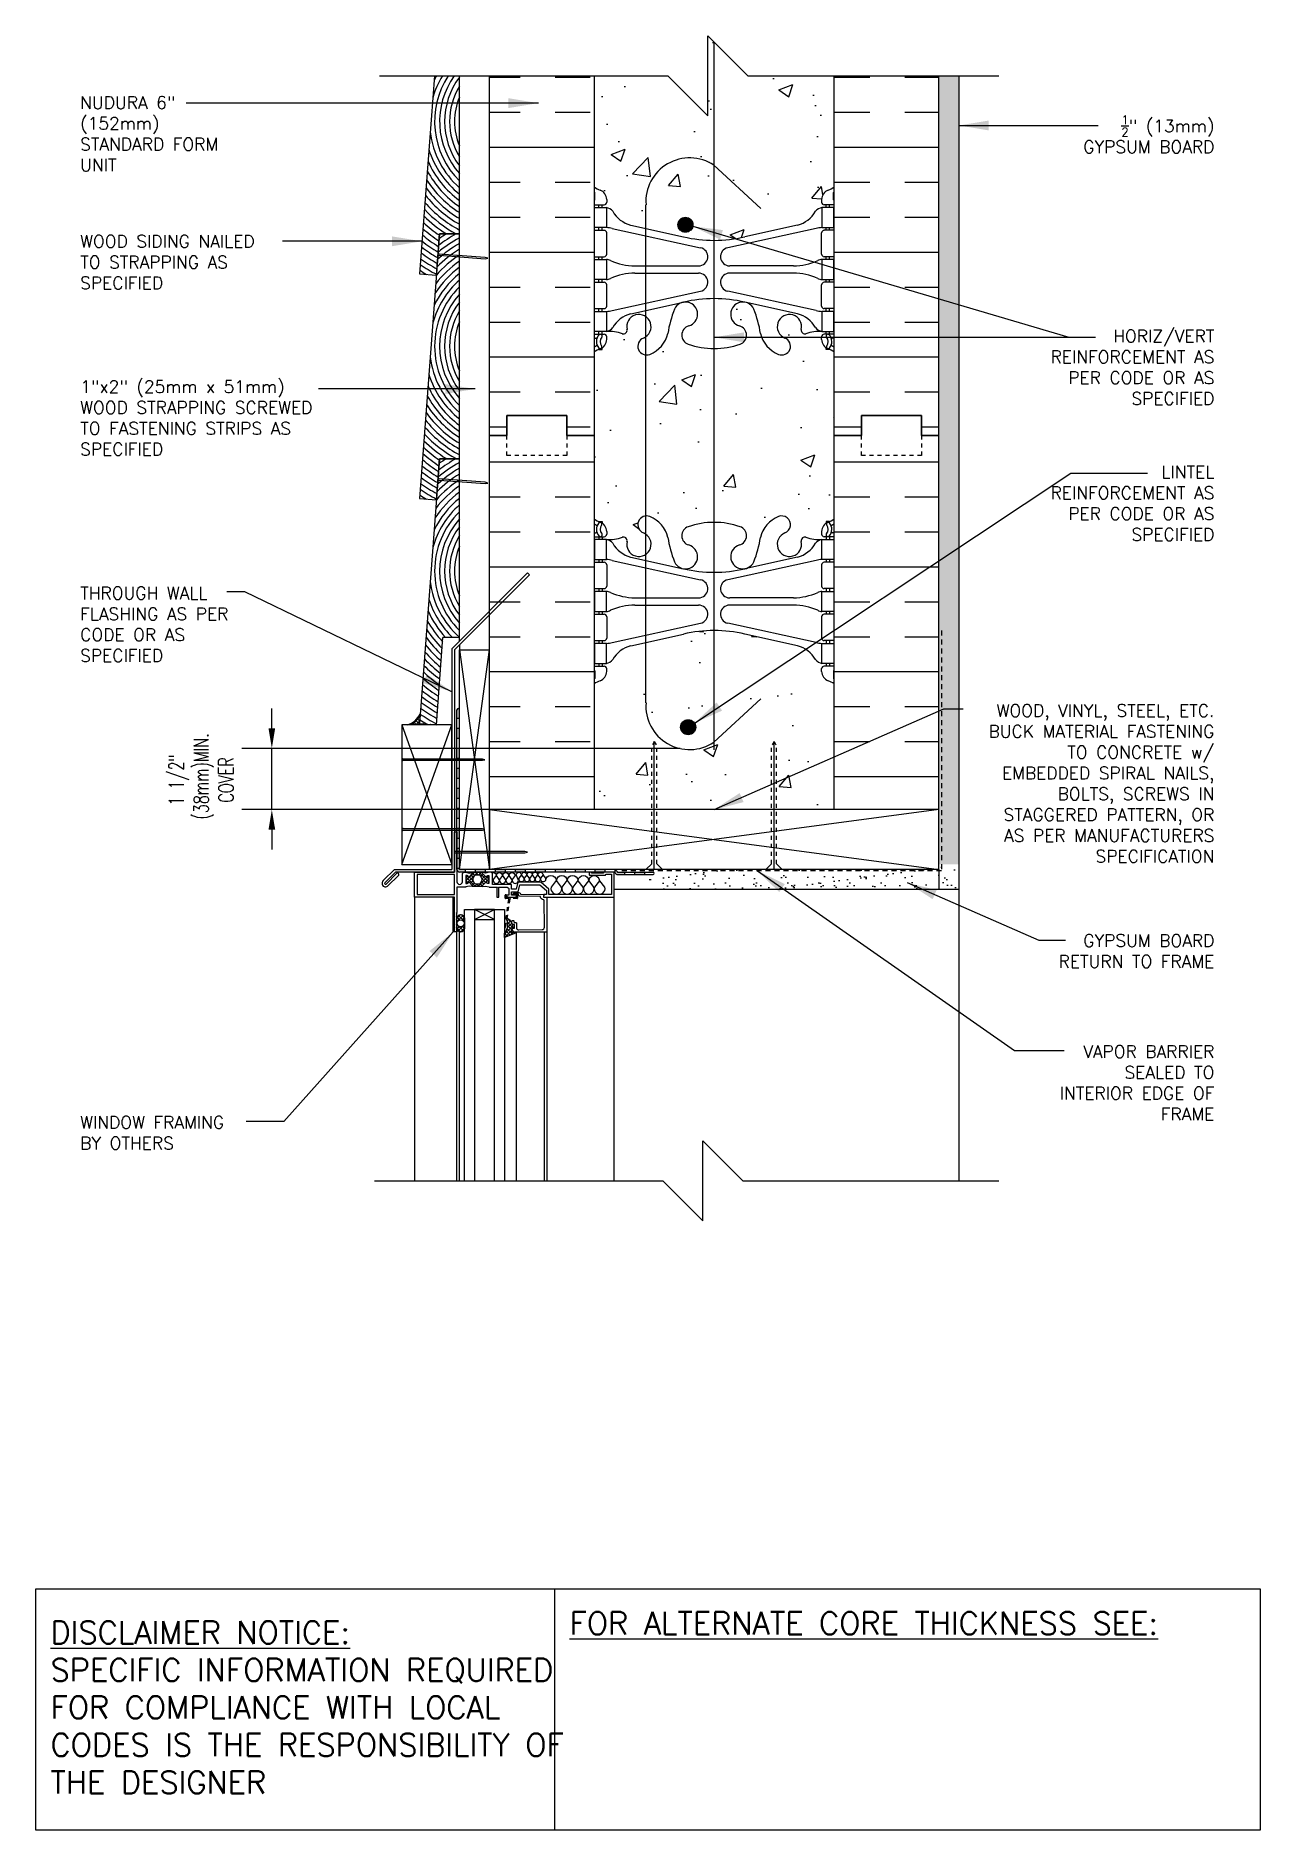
# Model space of a CAD drawing. Header units: inches. Extents: x 2813.3 to 2843.9, y 421.8 to 466.7.
import ezdxf

# ---------------------------------------------------------------- set-up
doc = ezdxf.new("R2010")
doc.units = ezdxf.units.IN
doc.header["$LTSCALE"] = 0.5
doc.header["$MEASUREMENT"] = 0
doc.linetypes.add('DASHED2', pattern=[0.375, 0.25, -0.125])
doc.linetypes.add('HIDDEN2', pattern=[0.1875, 0.125, -0.0625])
doc.layers.get('Defpoints').update_dxf_attribs({"linetype": 'CONTINUOUS'})
for name, color, linetype in [('HATCH', 12, 'CONTINUOUS'), ('LINE18', 9, 'CONTINUOUS'), ('line25', 2, 'CONTINUOUS'), ('LINE50', 5, 'CONTINUOUS'), ('LINE65', 3, 'CONTINUOUS'), ('LINE9', 9, 'CONTINUOUS'), ('TEXT', 4, 'CONTINUOUS'), ('Web_Edge', 9, 'CONTINUOUS')]:
    doc.layers.add(name, color=color, linetype=linetype)
doc.styles.add('DIM', font='romans.shx', dxfattribs={"width": 0.7})
doc.styles.get("Standard").update_dxf_attribs({"font": 'romans.shx'})
doc.dimstyles.new('ext_12', dxfattribs={"dimscale": 12, "dimtxt": 0.09375, "dimasz": 0.09375, "dimexe": 0.09375, "dimexo": 0.0625, "dimgap": 0.0625, "dimtad": 1, "dimdec": 1, "dimzin": 3, "dimdsep": 46, "dimlunit": 4, "dimtxsty": 'DIM', "dimcen": 0.09, "dimdle": 0.09375, "dimclrt": 4, "dimadec": 0, "dimazin": 0, "dimtfac": 1, "dimtdec": 1, "dimtmove": 2, "dimatfit": 3, "dimfxl": 1, "dimfrac": 2, "dimtolj": 1, "dimtzin": 0, "dimarcsym": 0})
doc.dimstyles.new('ext_8', dxfattribs={"dimscale": 8, "dimtxt": 0.09375, "dimasz": 0.09375, "dimexe": 0.09375, "dimexo": 0.0625, "dimgap": 0.0625, "dimtad": 1, "dimdec": 1, "dimzin": 3, "dimdsep": 46, "dimlunit": 4, "dimtxsty": 'DIM', "dimcen": 0.09, "dimdle": 0.09375, "dimclrt": 4, "dimadec": 0, "dimazin": 0, "dimtfac": 1, "dimtdec": 1, "dimtmove": 2, "dimatfit": 3, "dimfxl": 1, "dimfrac": 2, "dimtolj": 1, "dimtzin": 0, "dimarcsym": 0})
pattern_1 = [(37.5, (0, -40.1028), (-0.01574834, 0.48170594), [0, -0.38, 0, -0.425, 0, -0.40625]), (7.5, (0, -40.1028), (0.44244418, 0.70553652), [0, -0.205, 0, -0.3425, 0, -0.13125]), (327.5, (-0.3075, -40.1028), (0.778535465, 0.001414763), [0, -0.125, 0, -0.45, 0, -0.5875]), (317.5, (-0.3075, -40.1028), (0.75153165, 0.21941889), [0, -0.0625, 0, -0.295, 0, -0.3375])]
pattern_2 = [(0, (0, -40.1028), (0, 2.625), []), (0, (0, -39.2278), (0, 2.625), [0.875, -0.875]), (0, (0, -38.3528), (0, 2.625), [0.875, -0.875])]

msp = doc.modelspace()

# ---------------------------------------------------------------- texts
at = {"layer": 'TEXT'}
for s, insert, char_height, width, attachment_point in [('NUDURA 6" (152mm) STANDARD FORM UNIT ', (2814.361, 464.234), 0.3125, 4.4777, 4), ('\\A1;{\\H0.7x;\\S1/2;}" (13mm) GYPSUM BOARD', (2842.75, 464.223), 0.3125, 4.53432, 6), ('WOOD SIDING NAILED TO STRAPPING AS SPECIFIED', (2814.361, 461.022), 0.3125, 5.49815, 4), ('\\A1;{\\H1x;HORIZ/VERT REINFORCEMENT AS PER CODE OR AS SPECIFIED}', (2842.75, 458.391), 0.3125, 4.55316, 6), ('1"x2" (25mm x 51mm) WOOD STRAPPING SCREWED TO FASTENING STRIPS AS SPECIFIED', (2814.361, 457.123), 0.3125, 6.36184, 4), ('\\A1;LINTEL REINFORCEMENT AS PER CODE OR AS SPECIFIED', (2842.75, 454.989), 0.3125, 4.55316, 6), ('THROUGH WALL FLASHING AS PER CODE OR AS SPECIFIED', (2814.361, 451.958), 0.3125, 5.08058, 4), ('\\A1;WOOD, VINYL, STEEL, ETC. BUCK MATERIAL FASTENING TO CONCRETE w/ EMBEDDED SPIRAL NAILS, BOLTS, SCREWS IN STAGGERED PATTERN, OR AS PER MANUFACTURERS SPECIFICATION', (2842.75, 447.976), 0.3125, 6.205, 6), ('\\A1;GYPSUM BOARD RETURN TO FRAME', (2842.75, 443.782), 0.3125, 4.55316, 6), ('\\A1;VAPOR BARRIER SEALED TO INTERIOR EDGE OF FRAME', (2842.75, 440.484), 0.3125, 4.55316, 6), ('WINDOW FRAMING BY OTHERS', (2814.361, 439.235), 0.3125, 4.16614, 4), ('{\\LFOR ALTERNATE CORE THICKNESS SEE:}', (2826.611, 426.96), 0.5625, 23.33295, 4), ('{\\LDISCLAIMER NOTICE:}\\PSPECIFIC INFORMATION REQUIRED FOR COMPLIANCE WITH LOCAL CODES IS THE RESPONSIBILITY OF THE DESIGNER', (2813.619, 424.854), 0.5625, 14.00235, 4)]:
    msp.add_mtext(s, dxfattribs=dict(at, insert=insert, char_height=char_height, width=width, attachment_point=attachment_point))

# ---------------------------------------------------------------- blocks, each defined once
blk = doc.blocks.new('*D8')
at = {"layer": 'Defpoints', "color": 0, "transparency": 16777216}
for p in [(2819.158, 448.855), (2829.878, 448.855), (2827.23, 447.321)]:
    blk.add_point(p, dxfattribs=at)
at = {"layer": 'TEXT', "color": 0, "lineweight": -2, "transparency": 16777216}
for p, q in [((2819.158, 449.355), (2819.158, 449.855)), ((2829.378, 448.855), (2818.408, 448.855)), ((2819.158, 447.321), (2819.158, 448.855)), ((2826.73, 447.321), (2818.408, 447.321)), ((2819.158, 446.821), (2819.158, 446.321))]:
    blk.add_line(p, q, dxfattribs=at)
at = {"layer": 'TEXT', "color": 0, "transparency": 16777216}
for points in [[(2819.075, 449.355), (2819.242, 449.355), (2819.158, 448.855)], [(2819.075, 446.821), (2819.242, 446.821), (2819.158, 447.321)]]:
    blk.add_solid(points, dxfattribs=at)
at = {"layer": 'TEXT', "color": 4, "transparency": 16777216, "insert": (2817.389, 448.065), "char_height": 0.375, "attachment_point": 5, "rotation": 90, "style": 'DIM'}
blk.add_mtext('\\A1;1 1/2" \\P (38mm)MIN. \\PCOVER', dxfattribs=at)

# ---------------------------------------------------------------- dimensions: what is measured, and where the dimension line sits
at = {"layer": 'TEXT'}
dim = msp.add_linear_dim(base=(2819.158, 448.855), p1=(2827.23, 447.321), p2=(2829.878, 448.855), angle=90, text='<> \\P (38mm)MIN. \\PCOVER', dimstyle='ext_8', override={"dimtxt": 0.046875, "dimasz": 0.0625}, dxfattribs=at)
dim.commit()
dim.dimension.update_dxf_attribs({"geometry": '*D8', "text_midpoint": (2817.389, 448.065), "dimtype": 160})

# ---------------------------------------------------------------- hatches: boundary and pattern name
at = {"layer": 'HATCH'}
h = msp.add_hatch(dxfattribs=at)
h.set_pattern_fill('AR-CONC', color=256, scale=0.5)
h.set_pattern_definition([(50, (0, 0), (3.586301, -0.3137607), [0.375, -4.125]), (355, (0, 0), (-0.6937567, 3.7609607), [0.3, -3.3]), (100.45144, (0.299, -0.026), (2.8925442, 3.4472), [0.318701, -3.5057106]), (46.1842, (0, 1), (5.3362067, -0.8275964), [0.5625, -6.1875]), (96.63564, (0.4447, 0.931), (4.67331, 4.870593), [0.478052, -5.258569]), (351.18416, (0, 1), (4.67331, 4.870593), [0.45, -4.95]), (21, (0.5, 0.75), (2.9845353, -2.0130945), [0.375, -4.125]), (326, (0.5, 0.75), (1.2165767, 3.62575), [0.3, -3.3]), (71.45144, (0.7487, 0.5822), (4.201112, 1.6126558), [0.318701, -3.5057106]), (37.5, (0, 0), (0.0607993, 1.66446927), [0, -3.26, 0, -3.35, 0, -3.3125]), (7.5, (0, 0), (1.3153477, 1.9720586), [0, -1.91, 0, -3.185, 0, -1.2625]), (327.5, (-1.115, 0), (2.6691122, -0.11277436), [0, -1.25, 0, -3.9, 0, -5.175]), (317.5, (-1.615, 0), (2.9159308, 0.500525), [0, -1.625, 0, -2.59, 0, -3.675])])
h.paths.add_polyline_path([(2832.769, 451.076, 0.196323), (2832.32, 451.422), (2830.998, 451.713, 0.057795), (2830.23, 451.802, 0.057795), (2829.461, 451.713), (2828.14, 451.422, 0.196323), (2827.69, 451.076, -0.188973), (2827.535, 450.981), (2827.43, 450.981), (2827.43, 450.911), (2827.477, 450.911, -0.414214), (2827.54, 450.849), (2827.54, 450.781, -0.317837), (2827.373, 450.545, 0.082415), (2827.23, 450.466), (2827.23, 447.321), (2828.667, 447.321), (2828.667, 448.908), (2828.73, 449.028), (2828.792, 448.908), (2828.792, 447.321), (2831.667, 447.321), (2831.667, 448.908), (2831.73, 449.028), (2831.792, 448.908), (2831.792, 447.321), (2833.23, 447.321), (2833.23, 450.466, 0.082415), (2833.086, 450.545, -0.317837), (2832.92, 450.781), (2832.92, 450.849, -0.414214), (2832.982, 450.911), (2833.03, 450.911), (2833.03, 450.981), (2832.925, 450.981, -0.188973)])
h.paths.add_polyline_path([(2833.23, 458.774, 0.064398), (2833.12, 458.84), (2833.03, 458.84), (2833.03, 458.882, -0.249069), (2832.92, 459.089), (2832.92, 459.156, -0.414214), (2832.982, 459.219), (2833.03, 459.219), (2833.03, 459.289), (2832.925, 459.289, 0.10046), (2832.531, 459.232, -0.601435), (2832.411, 459.337, 2.182095), (2832.001, 459.124, -1), (2831.838, 458.715, -0.24438), (2831.389, 459.236, 0.053157), (2831.224, 459.85, 0.223253), (2831.023, 460.015), (2831.004, 460.019, 0.955472), (2830.865, 459.426, -0.735593), (2830.878, 458.968, -0.082755), (2830.23, 458.859, -0.082755), (2829.581, 458.968, -0.735593), (2829.594, 459.426, 0.955472), (2829.455, 460.019), (2829.436, 460.015, 0.223253), (2829.236, 459.85, 0.053157), (2829.07, 459.236, -0.24438), (2828.621, 458.715, -1), (2828.458, 459.124, 2.182095), (2828.048, 459.337, -0.601435), (2827.928, 459.232, 0.10046), (2827.535, 459.289), (2827.43, 459.289), (2827.43, 459.219), (2827.477, 459.219, -0.414214), (2827.54, 459.156), (2827.54, 459.089, -0.249069), (2827.43, 458.882), (2827.43, 458.84), (2827.34, 458.84, 0.064398), (2827.23, 458.774), (2827.23, 456.685), (2827.23, 454.596, 0.064398), (2827.34, 454.53), (2827.43, 454.53), (2827.43, 454.488, -0.249069), (2827.54, 454.281), (2827.54, 454.214, -0.414214), (2827.477, 454.151), (2827.43, 454.151), (2827.43, 454.081), (2827.535, 454.081, 0.10046), (2827.928, 454.138, -0.601435), (2828.048, 454.033, 2.182095), (2828.458, 454.246, -1), (2828.621, 454.655, -0.24438), (2829.07, 454.134, 0.053157), (2829.236, 453.52, 0.223253), (2829.436, 453.355), (2829.455, 453.351, 0.955472), (2829.594, 453.944, -0.735593), (2829.581, 454.402, -0.082755), (2830.23, 454.51, -0.082755), (2830.878, 454.402, -0.735593), (2830.865, 453.944, 0.955472), (2831.004, 453.351), (2831.023, 453.355, 0.223253), (2831.224, 453.52, 0.053157), (2831.389, 454.134, -0.24438), (2831.838, 454.655, -1), (2832.001, 454.246, 2.182095), (2832.411, 454.033, -0.601435), (2832.531, 454.138, 0.10046), (2832.925, 454.081), (2833.03, 454.081), (2833.03, 454.151), (2832.982, 454.151, -0.414214), (2832.92, 454.214), (2832.92, 454.281, -0.249069), (2833.03, 454.488), (2833.03, 454.53), (2833.12, 454.53, 0.064398), (2833.23, 454.596), (2833.23, 456.685)])
h.paths.add_polyline_path([(2832.92, 462.521), (2832.92, 462.589, -0.317837), (2833.086, 462.825, 0.082415), (2833.23, 462.904), (2833.23, 465.685), (2831.073, 465.685), (2830.073, 466.685), (2830.073, 464.685), (2829.073, 465.685), (2827.23, 465.685), (2827.23, 462.904, 0.082415), (2827.373, 462.825, -0.317837), (2827.54, 462.589), (2827.54, 462.521, -0.414214), (2827.477, 462.459), (2827.43, 462.459), (2827.43, 462.389), (2827.535, 462.389, -0.188973), (2827.69, 462.294, 0.196323), (2828.14, 461.948), (2829.461, 461.657, 0.057795), (2830.23, 461.568, 0.057795), (2830.998, 461.657), (2832.32, 461.948, 0.196323), (2832.769, 462.294, -0.188973), (2832.925, 462.389), (2833.03, 462.389), (2833.03, 462.459), (2832.982, 462.459, -0.414214)])
h = msp.add_hatch(dxfattribs=at)
h.set_pattern_fill('INSUL', color=256, scale=7, style=0)
h.set_pattern_definition(pattern_2)
h.paths.add_polyline_path([(2824.605, 456.688), (2825.042, 456.688), (2825.042, 457.185), (2826.542, 457.185), (2826.542, 456.688), (2826.859, 456.688), (2826.98, 456.685), (2827.23, 456.685), (2827.23, 465.685), (2824.605, 465.685)])
h.paths.add_polyline_path([(2835.855, 465.685), (2833.23, 465.685), (2833.23, 456.685), (2833.48, 456.685), (2833.917, 456.685), (2833.917, 457.185), (2835.417, 457.185), (2835.417, 456.685), (2835.855, 456.685)])
h = msp.add_hatch(dxfattribs=at)
h.set_pattern_fill('AR-SAND', color=256, scale=0.25, style=0)
h.set_pattern_definition(pattern_1)
h.paths.add_polyline_path([(2836.355, 465.685), (2835.855, 465.685), (2835.855, 462.666), (2836.355, 462.666)])
h.paths.add_polyline_path([(2836.355, 462.666), (2835.855, 462.666), (2835.855, 456.979), (2836.355, 456.979)])
h.paths.add_polyline_path([(2836.355, 456.979), (2835.855, 456.979), (2835.855, 456.685), (2835.855, 453.482), (2836.355, 453.754)])
h.paths.add_polyline_path([(2836.355, 453.754), (2835.855, 453.482), (2835.855, 447.455), (2835.855, 445.955), (2836.355, 445.955)])
h = msp.add_hatch(dxfattribs=at)
h.set_pattern_fill('INSUL', color=256, scale=7, style=0)
h.set_pattern_definition(pattern_2)
h.paths.add_polyline_path([(2827.23, 456.685), (2826.98, 456.685), (2826.542, 456.685), (2826.542, 456.185), (2825.042, 456.185), (2825.042, 456.685), (2824.605, 456.685), (2824.605, 447.321), (2827.23, 447.321)])
h.paths.add_polyline_path([(2835.855, 456.685), (2835.417, 456.685), (2835.417, 456.185), (2833.917, 456.185), (2833.917, 456.685), (2833.48, 456.685), (2833.23, 456.685), (2833.23, 447.321), (2834.542, 447.321), (2835.855, 447.321)])
h = msp.add_hatch(dxfattribs=at)
h.set_pattern_fill('ANSI37', color=256, scale=0.5, style=0)
h.paths.add_polyline_path([(2822.872, 449.713, -0.20754), (2822.558, 449.446), (2823.277, 449.446), (2823.277, 449.447), (2822.855, 449.479)])
h = msp.add_hatch(color=7, dxfattribs=at)
h.dxf.hatch_style = 1
h.paths.add_polyline_path([(2828.497, 445.757), (2828.247, 445.757), (2828.247, 445.695), (2828.497, 445.695)])
h.paths.add_polyline_path([(2827.497, 445.821), (2827.247, 445.821), (2827.247, 445.759), (2827.47, 445.759, -0.043113), (2827.472, 445.759), (2827.497, 445.759)])
h.paths.add_polyline_path([(2827.997, 445.757), (2827.814, 445.757, -0.414214), (2827.798, 445.773, 0.230685), (2827.747, 445.818), (2827.747, 445.747, -0.056561), (2827.748, 445.743, 0.303981), (2827.82, 445.695), (2827.997, 445.695)])
h.paths.add_polyline_path([(2823.855, 446.274), (2823.792, 446.274), (2823.792, 446.243), (2823.855, 446.243)])
h.paths.add_polyline_path([(2823.855, 449.821, 0.886646), (2823.792, 449.821), (2823.792, 449.61), (2823.855, 449.61)])
h.paths.add_polyline_path([(2823.855, 449.36), (2823.792, 449.36), (2823.792, 449.11), (2823.855, 449.11)])
h.paths.add_polyline_path([(2823.855, 448.86), (2823.792, 448.86), (2823.792, 448.61), (2823.855, 448.61)])
h.paths.add_polyline_path([(2823.855, 448.36), (2823.792, 448.36), (2823.792, 448.11), (2823.855, 448.11)])
h.paths.add_polyline_path([(2823.855, 447.86), (2823.792, 447.86), (2823.792, 447.61), (2823.855, 447.61)])
h.paths.add_polyline_path([(2823.855, 447.36), (2823.792, 447.36), (2823.792, 447.11), (2823.855, 447.11)])
h.paths.add_polyline_path([(2823.855, 446.86), (2823.792, 446.86), (2823.792, 446.61), (2823.855, 446.61)])
h.paths.add_polyline_path([(2823.855, 446.243), (2823.792, 446.243), (2823.792, 446.11), (2823.855, 446.11)])
h.paths.add_polyline_path([(2823.855, 446.36), (2823.792, 446.36), (2823.792, 446.274), (2823.855, 446.274)])
h.paths.add_polyline_path([(2823.997, 445.821), (2823.855, 445.821), (2823.855, 445.86), (2823.792, 445.86), (2823.792, 445.821, 0.414214), (2823.855, 445.759), (2823.997, 445.759)])
h.paths.add_polyline_path([(2824.497, 445.821), (2824.247, 445.821), (2824.247, 445.759), (2824.497, 445.759)])
h.paths.add_polyline_path([(2824.997, 445.821), (2824.747, 445.821), (2824.747, 445.759), (2824.997, 445.759)])
h.paths.add_polyline_path([(2825.497, 445.821), (2825.247, 445.821), (2825.247, 445.759), (2825.497, 445.759)])
h.paths.add_polyline_path([(2825.997, 445.821), (2825.747, 445.821), (2825.747, 445.759), (2825.997, 445.759)])
h.paths.add_polyline_path([(2826.497, 445.821), (2826.247, 445.821), (2826.247, 445.759), (2826.497, 445.759)])
h.paths.add_polyline_path([(2826.997, 445.821), (2826.747, 445.821), (2826.747, 445.759), (2826.997, 445.759)])
h = msp.add_hatch(dxfattribs=at)
h.set_pattern_fill('AR-SAND', color=256, scale=0.25, style=0)
h.set_pattern_definition(pattern_1)
edge = h.paths.add_edge_path()
edge.add_line((2836.355, 445.321), (2836.355, 445.796))
edge.add_line((2836.355, 445.796), (2835.855, 445.962))
edge.add_line((2835.855, 445.962), (2835.855, 445.821))
edge.add_line((2835.855, 445.821), (2829.473, 445.821))
edge.add_line((2829.473, 445.821), (2829.471, 445.695))
edge.add_line((2829.471, 445.695), (2828.596, 445.696))
edge.add_arc((2828.757, 445.528), 0.233, 133.7965, 167.4847)
edge.add_line((2828.53, 445.579), (2828.54, 445.321))
edge.add_line((2828.54, 445.321), (2836.355, 445.321))
h = msp.add_hatch(dxfattribs=at)
h.set_pattern_fill('ANSI37', color=256, scale=0.5, style=0)
h.set_pattern_definition([(45, (103.339066, -75.858786), (-0.0441941738, 0.0441941738), []), (135, (103.339066, -75.858786), (-0.0441941738, -0.0441941738), [])])
h.paths.add_polyline_path([(2823.982, 444.6), (2823.982, 444.353, -0.973119), (2823.792, 444.348), (2823.792, 444.6, -1.00028)])
h.paths.add_polyline_path([(2823.8, 444.476, 1), (2823.975, 444.476, 1)], flags=16)
h.paths.add_polyline_path([(2825.153, 444.258), (2825.278, 444.258, -0.392741), (2825.258, 444.233), (2824.982, 444.122), (2824.982, 444.226, 0.314564), (2825.036, 444.569), (2825.04, 444.596), (2825.067, 444.596, -0.149443), (2825.169, 444.477), (2825.169, 444.476, 0.192913), (2825.177, 444.456, -0.089226), (2825.192, 444.362), (2825.173, 444.358, 0.315299), (2825.17, 444.356)])
h.paths.add_polyline_path([(2824.515, 445.637, 0.772598), (2824.54, 445.652, -0.343149), (2824.545, 445.663), (2824.561, 445.673, -0.131652), (2824.565, 445.674), (2824.584, 445.674, -0.414214), (2824.592, 445.666), (2824.592, 445.477, -0.414214), (2824.584, 445.469), (2824.565, 445.469, -0.131652), (2824.561, 445.47), (2824.545, 445.479, -0.343149), (2824.54, 445.49, 0.772598), (2824.515, 445.505), (2824.408, 445.398), (2824.201, 445.398), (2824.094, 445.505, 0.772598), (2824.069, 445.49, -0.343149), (2824.064, 445.479), (2824.048, 445.47, -0.131652), (2824.044, 445.469), (2824.025, 445.469, -0.414214), (2824.017, 445.477), (2824.017, 445.666, -0.414214), (2824.025, 445.674), (2824.044, 445.674, -0.131652), (2824.048, 445.673), (2824.064, 445.663, -0.343149), (2824.069, 445.652, 0.772598), (2824.094, 445.637), (2824.201, 445.745), (2824.408, 445.745)])
h.paths.add_polyline_path([(2824.332, 445.456), (2824.277, 445.456, -0.323848), (2824.22, 445.497, -0.326502), (2824.22, 445.645, -0.323848), (2824.277, 445.686), (2824.332, 445.686, -0.323848), (2824.389, 445.645, -0.326502), (2824.389, 445.497, -0.323848)], flags=16)
h = msp.add_hatch(dxfattribs=at)
h.set_pattern_fill('AR-SAND', color=256, scale=0.25, style=0)
h.set_pattern_definition(pattern_1)
h.paths.add_polyline_path([(2834.502, 445.821), (2834.866, 445.632), (2835.47, 445.321), (2836.355, 445.321), (2836.355, 445.821)])
at = {"layer": 'LINE65'}
for points in [[(2829.699, 461.958, 1), (2829.324, 461.958, 1)], [(2829.766, 449.383, 1), (2829.391, 449.383, 1)]]:
    msp.add_hatch(color=256, dxfattribs=at).paths.add_polyline_path(points)

# ---------------------------------------------------------------- linework, layer by layer
at = {"layer": 'HATCH'}
for p, q in [((2830.103, 463.55), (2830.103, 463.55)), ((2833.211, 460.703), (2833.211, 460.703)), ((2832.315, 459.727), (2832.315, 459.727)), ((2833.207, 457.146), (2833.207, 457.146)), ((2824.605, 456.688), (2825.042, 456.688)), ((2826.542, 456.688), (2826.859, 456.688)), ((2823.855, 451.321), (2824.605, 445.821)), ((2823.855, 445.821), (2824.605, 451.321)), ((2822.415, 449.446), (2823.665, 445.946)), ((2822.415, 445.946), (2823.665, 449.446)), ((2828.73, 445.821), (2828.73, 449.028)), ((2831.73, 445.821), (2831.73, 449.028)), ((2824.605, 447.321), (2835.855, 445.821)), ((2835.855, 447.321), (2824.605, 445.821)), ((2824.431, 445.745), (2824.176, 445.745)), ((2824.432, 445.398), (2824.177, 445.398)), ((2827.727, 438.029), (2827.727, 445.134)), ((2836.355, 445.321), (2836.355, 438.029)), ((2823.792, 438.029), (2823.792, 444.749)), ((2823.857, 438.029), (2823.857, 444.263)), ((2825.278, 444.258), (2825.278, 438.029)), ((2826.041, 444.258), (2826.041, 438.029))]:
    msp.add_line(p, q, dxfattribs=at)
at = {"layer": 'HATCH', "color": 6, "linetype": 'DASHED2'}
msp.add_lwpolyline([(2835.917, 451.807), (2835.917, 445.788), (2827.842, 445.788)], dxfattribs=at)
at = {"layer": 'HATCH'}
for points in [[(2824.385, 445.487, -0.273456), (2824.332, 445.456), (2824.277, 445.456, -0.273456), (2824.224, 445.487), (2824.211, 445.511, -0.256981), (2824.211, 445.631), (2824.224, 445.655, -0.273456), (2824.277, 445.686), (2824.332, 445.686, -0.273456), (2824.385, 445.655), (2824.398, 445.631, -0.256981), (2824.398, 445.511)], [(2823.792, 444.348), (2823.792, 444.6, -1), (2823.982, 444.6), (2823.982, 444.353, -0.973119)], [(2825.153, 444.258), (2825.278, 444.258), (2825.278, 444.256, -0.36397), (2825.258, 444.233), (2824.982, 444.122), (2824.982, 444.226, 0.314564), (2825.036, 444.569), (2825.04, 444.596), (2825.067, 444.596, -0.264552), (2825.192, 444.362), (2825.173, 444.358, 0.315299), (2825.17, 444.356)]]:
    msp.add_lwpolyline(points, format="xyb", close=True, dxfattribs=at)
for points in [[(2824.667, 445.74, -0.538691), (2824.773, 445.67), (2824.7, 445.575, 1.33151), (2824.852, 445.575), (2824.779, 445.67)], [(2824.779, 445.67, -1), (2824.931, 445.67), (2824.858, 445.575, 1.33151), (2825.01, 445.575), (2824.937, 445.67)], [(2824.937, 445.67, -1), (2825.089, 445.67), (2825.017, 445.575, 1.33151), (2825.168, 445.575), (2825.095, 445.67)], [(2825.095, 445.67, -1), (2825.247, 445.67), (2825.175, 445.575, 1.33151), (2825.327, 445.575), (2825.274, 445.689)], [(2825.274, 445.689, -1), (2825.404, 445.689), (2825.342, 445.608, 1.33151), (2825.472, 445.608), (2825.41, 445.689)], [(2825.41, 445.689, -1), (2825.54, 445.689), (2825.478, 445.607, 1.33151), (2825.608, 445.607), (2825.545, 445.689)], [(2825.545, 445.689, -1), (2825.676, 445.689), (2825.613, 445.607, 1.33151), (2825.744, 445.607), (2825.681, 445.689)], [(2825.681, 445.689, -1), (2825.812, 445.689), (2825.749, 445.607, 1.33151), (2825.88, 445.607), (2825.817, 445.689)], [(2825.817, 445.689, -1), (2825.947, 445.689), (2825.885, 445.607, 1.33151), (2826.015, 445.607), (2825.953, 445.689)], [(2826.015, 445.544, -1), (2826.275, 445.544), (2826.151, 445.381, 1.33151), (2826.411, 445.381), (2826.286, 445.544)], [(2826.286, 445.544, -1), (2826.546, 445.544), (2826.421, 445.381, 1.33151), (2826.681, 445.381), (2826.556, 445.544)], [(2826.556, 445.544, -1), (2826.816, 445.544), (2826.692, 445.381, 1.33151), (2826.952, 445.381), (2826.827, 445.543)], [(2826.827, 445.543, -1), (2827.087, 445.543), (2826.962, 445.381, 1.33151), (2827.222, 445.381), (2827.097, 445.543)], [(2827.097, 445.543, -1), (2827.357, 445.543), (2827.233, 445.381, 1.33151), (2827.493, 445.381), (2827.368, 445.543)]]:
    msp.add_lwpolyline(points, format="xyb", dxfattribs=at)
at = {"layer": 'HATCH', "flags": 128}
for points in [[(2822.727, 445.134), (2822.727, 438.029)], [(2825.977, 444.259), (2825.977, 438.029)]]:
    msp.add_lwpolyline(points, dxfattribs=at)
at = {"layer": 'HATCH'}
msp.add_circle((2823.887, 444.476), 0.0875, dxfattribs=at)
for centre, radius, start, end in [((2825.315, 464.542), 2.208, 148.8154, 164.5616), ((2825.315, 464.542), 2.333, 150.6557, 153.9093), ((2825.315, 464.542), 2.083, 146.7107, 225.4807), ((2825.315, 464.542), 1.958, 144.2745, 221.763), ((2825.315, 464.542), 1.833, 142.8224, 217.1776), ((2825.315, 464.542), 1.708, 148.7673, 211.2327), ((2825.315, 464.542), 1.583, 157.3059, 202.6941), ((2825.315, 464.542), 2.208, 186.8064, 228.5886), ((2825.315, 464.542), 2.458, 203.8687, 233.545), ((2825.315, 464.542), 2.333, 197.4586, 231.2426), ((2825.315, 464.542), 2.708, 212.5478, 237.3612), ((2825.315, 464.542), 2.583, 208.6727, 235.5672), ((2825.315, 464.542), 3.083, 221.0354, 241.7224), ((2825.315, 464.542), 2.958, 218.5917, 240.4119), ((2825.315, 464.542), 2.833, 215.7978, 238.9661), ((2825.315, 464.542), 3.333, 225.1388, 237.5406), ((2825.315, 464.542), 3.208, 223.2007, 241.2405), ((2825.315, 464.542), 3.708, 229.9296, 237.6397), ((2825.315, 464.542), 3.583, 228.4771, 236.5696), ((2825.315, 464.542), 3.458, 226.8878, 235.4096), ((2825.315, 458.917), 3.083, 118.2776, 130.3325), ((2825.315, 458.917), 3.208, 118.7595, 128.1673), ((2825.315, 458.917), 3.333, 122.4594, 126.2292), ((2825.315, 464.542), 4.083, 233.6347, 240.4119), ((2825.315, 464.542), 3.958, 232.4947, 239.5508), ((2825.315, 464.542), 3.833, 231.2638, 238.6305), ((2825.315, 458.917), 2.708, 122.6388, 138.8202), ((2825.315, 458.917), 2.833, 121.0339, 135.5701), ((2825.315, 458.917), 2.958, 119.5881, 132.7762), ((2825.315, 464.542), 4.458, 236.605, 239.0987), ((2825.315, 464.542), 4.333, 235.6817, 241.9593), ((2825.315, 464.542), 4.208, 234.6941, 241.2092), ((2825.315, 458.917), 2.333, 128.7574, 153.9093), ((2825.315, 458.917), 2.458, 126.455, 147.4992), ((2825.315, 458.917), 2.583, 124.4328, 142.6953), ((2825.315, 458.917), 2.208, 131.4114, 164.5616), ((2825.315, 458.917), 2.083, 134.5193, 225.4807), ((2825.315, 458.917), 1.958, 138.237, 221.763), ((2825.315, 458.917), 1.833, 142.8224, 217.1776), ((2825.315, 458.917), 1.708, 148.7673, 211.2327), ((2825.315, 458.917), 1.583, 157.3059, 202.6941), ((2825.315, 458.917), 2.208, 186.8064, 228.5886), ((2825.315, 458.917), 2.333, 197.4586, 231.2426), ((2825.315, 458.917), 2.583, 208.6727, 235.5672), ((2825.315, 458.917), 2.458, 203.8687, 233.545), ((2825.315, 458.917), 2.833, 215.7978, 238.9661), ((2825.315, 458.917), 2.708, 212.5478, 237.3612), ((2825.315, 458.917), 3.208, 223.2007, 241.2405), ((2825.315, 458.917), 3.083, 221.0354, 241.7224), ((2825.315, 458.917), 2.958, 218.5917, 240.4119), ((2825.315, 458.917), 3.583, 228.4771, 236.5696), ((2825.315, 458.917), 3.458, 226.8878, 235.4096), ((2825.315, 458.917), 3.333, 225.1388, 237.5406), ((2825.315, 458.917), 3.958, 232.4947, 239.5508), ((2825.315, 458.917), 3.833, 231.2638, 238.6305), ((2825.315, 458.917), 3.708, 229.9296, 237.6397), ((2825.315, 453.292), 2.958, 119.5881, 132.7762), ((2825.315, 453.292), 3.083, 118.2776, 130.3325), ((2825.315, 453.292), 3.208, 118.7595, 128.1673), ((2825.315, 453.292), 3.333, 122.4594, 126.2292), ((2825.315, 458.917), 4.333, 235.6817, 241.9593), ((2825.315, 458.917), 4.208, 234.6941, 241.2092), ((2825.315, 458.917), 4.083, 233.6347, 240.4119), ((2825.315, 453.292), 2.583, 124.4328, 142.6953), ((2825.315, 453.292), 2.708, 122.6388, 138.8202), ((2825.315, 453.292), 2.833, 121.0339, 135.5701), ((2825.315, 458.917), 4.458, 236.605, 239.0987), ((2825.315, 453.292), 2.208, 131.4114, 164.5616), ((2825.315, 453.292), 2.333, 128.7574, 153.9093), ((2825.315, 453.292), 2.458, 126.455, 147.4992), ((2825.315, 453.292), 2.083, 134.5193, 225.4807), ((2825.315, 453.292), 1.958, 138.237, 221.763), ((2825.315, 453.292), 1.833, 142.8224, 217.1776), ((2825.315, 453.292), 1.708, 148.7673, 211.2327), ((2825.315, 453.292), 1.583, 157.3059, 202.6941), ((2825.315, 453.292), 2.208, 186.8064, 228.5886), ((2825.315, 453.292), 2.458, 203.8687, 222.677), ((2825.315, 453.292), 2.333, 197.4586, 225.576), ((2825.315, 453.292), 2.708, 212.5478, 225.6116), ((2825.315, 453.292), 2.583, 208.6727, 223.2372), ((2825.315, 453.292), 2.958, 218.5917, 229.573), ((2825.315, 453.292), 2.833, 215.7978, 227.7064), ((2825.315, 453.292), 3.333, 225.1388, 234.1471), ((2825.315, 453.292), 3.208, 223.2007, 232.7668), ((2825.315, 453.292), 3.083, 221.0354, 231.2499), ((2825.315, 453.292), 3.708, 229.9296, 237.6397), ((2825.315, 453.292), 3.583, 228.4771, 236.5696), ((2825.315, 453.292), 3.458, 226.8878, 235.4096), ((2825.315, 453.292), 4.083, 233.6347, 240.4119), ((2825.315, 453.292), 3.958, 232.4947, 239.5508), ((2825.315, 453.292), 3.833, 231.2638, 238.6305), ((2822.408, 449.942), 0.518, 286.8154, 333.7143), ((2825.315, 453.292), 4.458, 236.605, 239.0987), ((2825.315, 453.292), 4.333, 235.6817, 241.9593), ((2825.315, 453.292), 4.208, 234.6941, 241.2092)]:
    msp.add_arc(centre, radius, start, end, dxfattribs=at)
at = {"layer": 'LINE18', "linetype": 'HIDDEN2'}
for p, q in [((2828.73, 449.028), (2828.667, 448.908)), ((2828.667, 445.965), (2828.667, 448.908)), ((2828.73, 449.028), (2828.792, 448.908)), ((2828.792, 445.965), (2828.792, 448.908)), ((2831.73, 449.028), (2831.667, 448.908)), ((2831.667, 445.965), (2831.667, 448.908)), ((2831.73, 449.028), (2831.792, 448.908)), ((2831.792, 445.965), (2831.792, 448.908))]:
    msp.add_line(p, q, dxfattribs=at)
at = {"layer": 'LINE18'}
for p, q in [((2828.667, 445.965), (2828.523, 445.821)), ((2828.792, 445.965), (2828.936, 445.821)), ((2831.667, 445.965), (2831.523, 445.821)), ((2831.792, 445.965), (2831.936, 445.821)), ((2823.698, 444.259), (2823.698, 445.134)), ((2836.355, 445.321), (2827.727, 445.321)), ((2823.982, 438.029), (2823.982, 444.82)), ((2823.982, 444.82), (2824.982, 444.82)), ((2824.982, 444.82), (2824.982, 438.029)), ((2823.792, 444.259), (2823.698, 444.259))]:
    msp.add_line(p, q, dxfattribs=at)
msp.add_lwpolyline([(2823.792, 446.759), (2823.792, 445.517, 1), (2823.927, 445.517), (2823.927, 445.701, -0.414214), (2823.985, 445.759), (2824.008, 445.759, -0.065543), (2824.014, 445.758), (2824.099, 445.735), (2824.176, 445.745, -0.713293), (2824.184, 445.728), (2824.094, 445.637, -0.772598), (2824.069, 445.652, 0.343149), (2824.064, 445.663), (2824.048, 445.673, 0.131652), (2824.044, 445.674), (2824.025, 445.674, 0.414214), (2824.017, 445.666), (2824.017, 445.477, 0.414214), (2824.025, 445.469), (2824.044, 445.469, 0.131652), (2824.048, 445.47), (2824.064, 445.479, 0.343149), (2824.069, 445.49, -0.772598), (2824.094, 445.505), (2824.184, 445.415, -0.713293), (2824.176, 445.398), (2824.099, 445.407), (2824.014, 445.385, -0.065543), (2824.008, 445.384), (2823.792, 445.384), (2823.792, 444.749), (2823.772, 444.729), (2823.792, 444.709), (2823.772, 444.689), (2823.792, 444.669), (2823.772, 444.649), (2823.792, 444.629), (2823.772, 444.609), (2823.792, 444.589), (2823.772, 444.569), (2823.792, 444.549), (2823.772, 444.529), (2823.792, 444.509), (2823.772, 444.489), (2823.792, 444.469), (2823.772, 444.449), (2823.792, 444.429), (2823.772, 444.409), (2823.792, 444.389), (2823.772, 444.369), (2823.792, 444.349), (2823.772, 444.329), (2823.792, 444.309), (2823.792, 444.259), (2823.727, 444.259), (2823.727, 445.134), (2822.727, 445.134), (2822.727, 445.759), (2823.727, 445.759)], format="xyb", dxfattribs=at)
for points in [[(2823.727, 445.199), (2823.727, 445.694), (2822.792, 445.694), (2822.792, 445.199)], [(2824.232, 444.82), (2824.232, 444.57), (2824.732, 444.57), (2824.732, 444.82)]]:
    msp.add_lwpolyline(points, close=True, dxfattribs=at)
for points in [[(2824.793, 445.366), (2824.793, 445.134), (2824.843, 445.134), (2824.843, 445.366), (2824.833, 445.384), (2825.029, 445.384, -0.414214), (2825.091, 445.322), (2825.091, 445.184), (2825.029, 445.184), (2825.029, 445.176, 0.325505), (2825.05, 445.147), (2825.091, 445.134), (2825.264, 445.134, 0.414214), (2825.279, 445.149), (2825.279, 445.169, 0.414214), (2825.264, 445.184), (2825.156, 445.184), (2825.156, 445.266), (2825.321, 445.266), (2825.368, 445.442), (2825.868, 445.442), (2826.029, 445.301), (2826.029, 445.199), (2825.977, 445.199, 0.36397), (2825.967, 445.191), (2825.959, 445.146, 0.466308), (2825.969, 445.134), (2827.727, 445.134), (2827.727, 445.759), (2827.472, 445.759, 0.414214), (2827.462, 445.749), (2827.462, 445.744, -0.414214), (2827.452, 445.734), (2827.167, 445.734, -0.414214), (2827.157, 445.744), (2827.157, 445.749, 0.414214), (2827.147, 445.759), (2827.112, 445.759, 0.414214), (2827.102, 445.749), (2827.102, 445.694, 0.414214), (2827.112, 445.684), (2827.507, 445.684, 0.414214), (2827.517, 445.694), (2827.517, 445.699, -0.414214), (2827.527, 445.709), (2827.662, 445.709), (2827.662, 445.199), (2826.094, 445.199), (2826.094, 445.333), (2825.89, 445.507), (2825.318, 445.507), (2825.271, 445.331), (2825.156, 445.331), (2825.156, 445.449), (2824.682, 445.449), (2824.682, 445.701, 0.414214), (2824.624, 445.759), (2824.601, 445.759, 0.065543), (2824.595, 445.758), (2824.51, 445.735), (2824.433, 445.745, 0.713293), (2824.425, 445.728), (2824.515, 445.637, 0.772598), (2824.54, 445.652, -0.343149), (2824.545, 445.663), (2824.561, 445.673, -0.131652), (2824.565, 445.674), (2824.584, 445.674, -0.414214), (2824.592, 445.666), (2824.592, 445.477, -0.414214), (2824.584, 445.469), (2824.565, 445.469, -0.131652), (2824.561, 445.47), (2824.545, 445.479, -0.343149), (2824.54, 445.49, 0.772598), (2824.515, 445.505), (2824.425, 445.415, 0.713293), (2824.433, 445.398), (2824.51, 445.407), (2824.595, 445.385, 0.065543), (2824.601, 445.384), (2824.803, 445.384)], [(2825.219, 444.511, 0.414214), (2825.234, 444.496), (2825.266, 444.496, -0.414214), (2825.281, 444.481), (2825.281, 444.371, 0.418403), (2825.344, 444.309), (2825.921, 444.317, 0.413933), (2825.98, 444.378), (2825.971, 445.049, 0.407793), (2825.956, 445.064, -0.413876), (2825.887, 445.134, 0.412234), (2825.872, 445.149), (2825.354, 445.157, -0.339454), (2825.34, 445.168), (2825.331, 445.202), (2825.224, 445.204), (2825.224, 445.199, -1), (2825.194, 445.199), (2825.194, 445.205, -0.372719), (2825.22, 445.235), (2825.24, 445.237), (2825.326, 445.248, -0.380036), (2825.381, 445.211), (2825.382, 445.206), (2825.95, 445.198, -0.457705), (2825.965, 445.181), (2825.957, 445.134), (2826.041, 445.134), (2826.041, 444.258), (2825.221, 444.258, -0.267949), (2825.208, 444.266), (2825.171, 444.33, -0.57735), (2825.184, 444.352), (2825.231, 444.352), (2825.231, 444.446), (2825.199, 444.446, -0.414214), (2825.169, 444.476), (2825.169, 444.53, -0.414214), (2825.184, 444.545), (2825.204, 444.545, -0.414214), (2825.219, 444.53)]]:
    msp.add_lwpolyline(points, format="xyb", close=True, dxfattribs=at)
at = {"layer": 'LINE18', "linetype": 'HIDDEN2'}
msp.add_lwpolyline([(2825.026, 445.119), (2825.281, 445.119, 0.414214), (2825.286, 445.124), (2825.286, 445.179, -1), (2825.311, 445.179), (2825.311, 445.106, -0.414214), (2825.299, 445.094), (2825.127, 445.094, 0.370632), (2825.114, 445.083), (2825.007, 444.381, -0.995096), (2824.989, 444.383), (2825.088, 445.08, 0.455835), (2825.075, 445.094), (2825.009, 445.094, -0.414214), (2824.996, 445.106), (2824.996, 445.179, -1), (2825.021, 445.179), (2825.021, 445.124, 0.414214)], format="xyb", close=True, dxfattribs=at)
at = {"layer": 'line25'}
for p, q in [((2827.23, 465.685), (2827.23, 456.685)), ((2833.23, 456.685), (2833.23, 465.685)), ((2827.23, 456.685), (2827.23, 447.321)), ((2833.23, 447.321), (2833.23, 456.685)), ((2835.855, 447.321), (2833.23, 447.321))]:
    msp.add_line(p, q, dxfattribs=at)
at = {"layer": 'line25', "color": 12}
for p, q in [((2824.232, 444.82), (2824.232, 438.029)), ((2824.232, 444.57), (2824.732, 444.82)), ((2824.732, 444.57), (2824.232, 444.82)), ((2824.732, 438.029), (2824.732, 444.82))]:
    msp.add_line(p, q, dxfattribs=at)
at = {"layer": 'LINE50'}
for p, q in [((2824.605, 456.685), (2824.605, 465.685)), ((2835.855, 456.685), (2835.855, 465.685)), ((2826.542, 457.185), (2825.042, 457.185)), ((2825.042, 457.185), (2825.042, 456.685)), ((2825.042, 456.685), (2825.042, 457.185)), ((2825.042, 457.185), (2826.542, 457.185)), ((2826.542, 456.685), (2826.542, 457.185)), ((2826.542, 457.185), (2826.542, 456.685)), ((2833.917, 456.685), (2833.917, 457.185)), ((2833.917, 457.185), (2835.417, 457.185)), ((2835.417, 457.185), (2835.417, 456.685)), ((2825.042, 456.685), (2824.605, 456.685)), ((2824.605, 447.321), (2824.605, 456.685)), ((2824.605, 456.685), (2825.042, 456.685)), ((2826.98, 456.685), (2826.542, 456.685)), ((2826.542, 456.685), (2826.98, 456.685)), ((2827.23, 456.685), (2826.98, 456.685)), ((2826.98, 456.685), (2827.23, 456.685)), ((2833.23, 456.685), (2833.48, 456.685)), ((2833.48, 456.685), (2833.917, 456.685)), ((2835.417, 456.685), (2835.855, 456.685))]:
    msp.add_line(p, q, dxfattribs=at)
msp.add_lwpolyline([(2835.855, 447.321), (2835.855, 456.685), (2835.417, 456.685), (2835.417, 457.185), (2833.917, 457.185), (2833.917, 456.685), (2833.48, 456.685), (2833.23, 456.685)], dxfattribs=at)
at = {"layer": 'LINE65'}
for p, q in [((2830.223, 466.535), (2830.223, 448.821)), ((2830.222, 463.449), (2831.402, 462.365)), ((2828.523, 449.997), (2828.523, 462.459)), ((2831.402, 450.091), (2830.222, 449.007))]:
    msp.add_line(p, q, dxfattribs=at)
for centre in [(2829.511, 461.958), (2829.579, 449.383)]:
    msp.add_circle(centre, 0.188, dxfattribs=at)
for centre, start, end in [((2829.616, 462.537), 56.3696, 184.0932), ((2829.616, 449.919), 175.9068, 303.6304)]:
    msp.add_arc(centre, 1.095, start, end, dxfattribs=at)
at = {"layer": 'LINE9'}
for p, q in [((2830.073, 464.685), (2830.073, 466.685)), ((2830.073, 466.685), (2831.073, 465.685)), ((2821.857, 465.685), (2829.073, 465.685)), ((2830.073, 464.685), (2829.073, 465.685)), ((2831.073, 465.685), (2837.355, 465.685)), ((2836.355, 465.685), (2836.355, 445.321)), ((2823.355, 456.104), (2822.855, 449.479)), ((2823.277, 455.072), (2823.355, 456.104)), ((2823.855, 456.104), (2823.355, 456.104)), ((2823.855, 451.537), (2823.855, 456.104)), ((2823.665, 451.347), (2825.56, 453.243)), ((2823.727, 451.321), (2825.605, 453.199)), ((2825.56, 453.243), (2825.605, 453.199)), ((2823.277, 449.447), (2823.441, 451.625)), ((2823.855, 451.625), (2823.441, 451.625)), ((2823.665, 451.347), (2823.665, 445.821)), ((2823.727, 451.321), (2823.727, 445.759)), ((2823.855, 451.449), (2823.855, 451.321)), ((2823.855, 445.821), (2823.855, 451.321)), ((2823.855, 451.321), (2824.605, 451.321)), ((2824.605, 445.821), (2824.605, 451.321)), ((2822.855, 449.479), (2823.277, 449.447)), ((2823.792, 445.821), (2823.792, 449.821)), ((2823.792, 449.61), (2823.855, 449.61)), ((2823.277, 449.447), (2823.277, 449.446)), ((2823.792, 449.36), (2823.855, 449.36)), ((2823.792, 449.11), (2823.855, 449.11)), ((2823.792, 448.86), (2823.855, 448.86)), ((2823.792, 448.61), (2823.855, 448.61)), ((2823.792, 448.36), (2823.855, 448.36)), ((2823.792, 448.11), (2823.855, 448.11)), ((2823.792, 447.86), (2823.855, 447.86)), ((2823.665, 446.043), (2823.665, 447.463)), ((2823.792, 447.61), (2823.855, 447.61)), ((2823.792, 447.36), (2823.855, 447.36)), ((2824.605, 447.321), (2824.605, 445.821)), ((2835.855, 447.321), (2824.605, 447.321)), ((2835.855, 445.821), (2835.855, 447.321)), ((2823.792, 447.11), (2823.855, 447.11)), ((2823.792, 446.86), (2823.855, 446.86)), ((2823.792, 446.759), (2823.727, 446.759)), ((2823.727, 445.759), (2823.727, 446.759)), ((2823.792, 446.61), (2823.855, 446.61)), ((2823.792, 446.36), (2823.855, 446.36)), ((2823.792, 446.11), (2823.855, 446.11)), ((2822.227, 445.821), (2821.957, 445.552)), ((2822.253, 445.759), (2821.992, 445.499)), ((2822.291, 445.727), (2822.021, 445.457)), ((2822.335, 445.682), (2822.057, 445.404)), ((2822.227, 445.821), (2823.665, 445.821)), ((2823.727, 445.759), (2822.253, 445.759)), ((2823.792, 445.86), (2823.855, 445.86)), ((2835.855, 445.821), (2823.855, 445.821)), ((2827.732, 445.759), (2823.855, 445.759)), ((2823.997, 445.821), (2823.997, 445.759)), ((2824.247, 445.821), (2824.247, 445.759)), ((2824.497, 445.821), (2824.497, 445.759)), ((2824.747, 445.821), (2824.747, 445.759)), ((2824.997, 445.821), (2824.997, 445.759)), ((2825.247, 445.821), (2825.247, 445.759)), ((2825.497, 445.821), (2825.497, 445.759)), ((2825.747, 445.821), (2825.747, 445.759)), ((2825.997, 445.821), (2825.997, 445.759)), ((2826.247, 445.821), (2826.247, 445.759)), ((2826.497, 445.821), (2826.497, 445.759)), ((2826.747, 445.821), (2826.747, 445.759)), ((2826.997, 445.821), (2826.997, 445.759)), ((2827.247, 445.821), (2827.247, 445.759)), ((2827.497, 445.821), (2827.497, 445.759)), ((2827.747, 445.818), (2827.747, 445.747)), ((2827.814, 445.757), (2828.704, 445.757)), ((2827.82, 445.695), (2828.704, 445.695)), ((2827.997, 445.695), (2827.997, 445.757)), ((2828.247, 445.695), (2828.247, 445.757)), ((2828.497, 445.695), (2828.497, 445.757)), ((2835.855, 445.821), (2835.855, 445.321)), ((2829.947, 437.029), (2829.947, 439.029)), ((2829.947, 439.029), (2830.947, 438.029)), ((2821.727, 438.029), (2828.947, 438.029)), ((2829.947, 437.029), (2828.947, 438.029)), ((2830.947, 438.029), (2837.355, 438.029))]:
    msp.add_line(p, q, dxfattribs=at)
at = {"layer": 'LINE9', "linetype": 'DASHED2', "ltscale": 0.15}
for p, q in [((2825.042, 456.185), (2825.042, 456.685)), ((2825.042, 456.685), (2825.042, 456.685)), ((2826.542, 456.685), (2826.542, 456.685)), ((2826.542, 456.685), (2826.542, 456.185)), ((2826.542, 456.185), (2825.042, 456.185))]:
    msp.add_line(p, q, dxfattribs=at)
at = {"layer": 'LINE9'}
for points in [[(2823.229, 465.685), (2822.855, 460.729), (2823.277, 460.697), (2823.355, 461.729), (2823.855, 461.729), (2823.855, 465.685)], [(2823.855, 461.729), (2823.355, 461.729), (2822.855, 455.104), (2823.277, 455.072), (2823.355, 456.104), (2823.855, 456.104), (2823.855, 461.729)], [(2823.319, 461.26), (2823.312, 461.166), (2823.346, 461.195), (2824.499, 461.108), (2824.562, 461.119), (2824.501, 461.139), (2823.348, 461.226), (2823.319, 461.26)], [(2823.319, 455.635), (2823.312, 455.541), (2823.346, 455.57), (2824.499, 455.483), (2824.562, 455.494), (2824.501, 455.514), (2823.348, 455.601), (2823.319, 455.635)], [(2823.665, 449.446), (2822.415, 449.446), (2822.415, 445.946), (2823.665, 445.946), (2823.665, 449.446)], [(2822.415, 448.618), (2822.415, 448.524), (2822.446, 448.556), (2824.43, 448.556), (2824.493, 448.571), (2824.43, 448.587), (2822.446, 448.587), (2822.415, 448.618)], [(2822.415, 446.868), (2822.415, 446.774), (2822.446, 446.806), (2824.43, 446.806), (2824.493, 446.821), (2824.43, 446.837), (2822.446, 446.837), (2822.415, 446.868)], [(2823.727, 446.306), (2823.727, 446.212), (2823.758, 446.243), (2825.493, 446.243), (2825.555, 446.259), (2825.493, 446.274), (2823.758, 446.274), (2823.727, 446.306)]]:
    msp.add_lwpolyline(points, dxfattribs=at)
at = {"layer": 'LINE9', "linetype": 'DASHED2', "ltscale": 0.15}
msp.add_lwpolyline([(2835.417, 456.685), (2835.417, 456.685), (2835.417, 456.185), (2833.917, 456.185), (2833.917, 456.685), (2833.917, 456.685)], dxfattribs=at)
at = {"layer": 'LINE9'}
for centre, radius, start, end in [((2823.823, 449.817), 0.0315, 6.8767, 173.1233), ((2822.005, 445.477), 0.089, 123.2562, 304.9908), ((2822.005, 445.477), 0.0255, 118.7552, 309.4918), ((2822.303, 445.695), 0.0342, 338.9825, 110.833), ((2823.855, 445.821), 0.0625, 180, 270), ((2827.726, 445.743), 0.0781, 22.3668, 90), ((2827.732, 445.743), 0.0156, 0, 90), ((2827.82, 445.773), 0.0781, 202.3668, 270), ((2827.814, 445.773), 0.0156, 180, 270), ((2828.698, 445.726), 0.0317, 279.6501, 80.3499)]:
    msp.add_arc(centre, radius, start, end, dxfattribs=at)
at = {"layer": 'TEXT'}
msp.add_lwpolyline([(2813.252, 427.82), (2826.235, 427.82), (2826.235, 421.782), (2813.252, 421.782)], close=True, dxfattribs=at)
msp.add_lwpolyline([(2826.235, 427.82), (2843.896, 427.82), (2843.896, 421.782), (2826.235, 421.782)], dxfattribs=at)
at = {"layer": 'Web_Edge'}
for p, q in [((2827.24, 462.579), (2827.24, 462.765)), ((2827.54, 462.589), (2827.54, 462.521)), ((2832.92, 462.589), (2832.92, 462.521)), ((2833.22, 462.579), (2833.22, 462.765)), ((2827.23, 462.459), (2827.477, 462.459)), ((2827.34, 462.389), (2827.34, 462.459)), ((2827.43, 462.389), (2827.43, 462.459)), ((2833.23, 462.459), (2832.982, 462.459)), ((2833.03, 462.389), (2833.03, 462.459)), ((2833.12, 462.389), (2833.12, 462.459)), ((2827.23, 461.819), (2827.477, 461.819)), ((2827.34, 461.819), (2827.34, 461.889)), ((2827.43, 461.819), (2827.43, 461.889)), ((2827.54, 461.221), (2827.54, 461.756)), ((2827.679, 461.865), (2829.89, 461.383)), ((2828.14, 461.948), (2829.461, 461.657)), ((2832.781, 461.865), (2830.569, 461.383)), ((2832.32, 461.948), (2830.998, 461.657)), ((2832.92, 461.221), (2832.92, 461.756)), ((2833.23, 461.819), (2832.982, 461.819)), ((2833.03, 461.819), (2833.03, 461.889)), ((2833.12, 461.819), (2833.12, 461.889)), ((2827.23, 461.159), (2827.477, 461.159)), ((2827.34, 461.089), (2827.34, 461.159)), ((2827.43, 461.089), (2827.43, 461.159)), ((2833.23, 461.159), (2832.982, 461.159)), ((2833.03, 461.089), (2833.03, 461.159)), ((2833.12, 461.089), (2833.12, 461.159)), ((2828.244, 460.929), (2829.84, 460.929)), ((2828.244, 460.749), (2829.84, 460.749)), ((2832.215, 460.929), (2830.619, 460.929)), ((2832.215, 460.749), (2830.619, 460.749)), ((2827.23, 460.519), (2827.477, 460.519)), ((2827.34, 460.519), (2827.34, 460.589)), ((2827.43, 460.519), (2827.43, 460.589)), ((2827.54, 459.921), (2827.54, 460.456)), ((2827.679, 459.813), (2829.89, 460.294)), ((2832.781, 459.813), (2830.569, 460.294)), ((2832.92, 459.921), (2832.92, 460.456)), ((2833.23, 460.519), (2832.982, 460.519)), ((2833.03, 460.519), (2833.03, 460.589)), ((2833.12, 460.519), (2833.12, 460.589)), ((2827.23, 459.859), (2827.477, 459.859)), ((2827.34, 459.789), (2827.34, 459.859)), ((2827.43, 459.789), (2827.43, 459.859)), ((2828.14, 459.73), (2829.461, 460.02)), ((2832.32, 459.73), (2830.998, 460.02)), ((2833.23, 459.859), (2832.982, 459.859)), ((2833.03, 459.789), (2833.03, 459.859)), ((2833.12, 459.789), (2833.12, 459.859)), ((2827.23, 459.219), (2827.477, 459.219)), ((2827.23, 459.119), (2827.271, 459.119)), ((2827.34, 459.219), (2827.34, 459.289)), ((2827.43, 459.219), (2827.43, 459.289)), ((2827.54, 459.089), (2827.54, 459.156)), ((2832.92, 459.089), (2832.92, 459.156)), ((2833.23, 459.219), (2832.982, 459.219)), ((2833.03, 459.219), (2833.03, 459.289)), ((2833.12, 459.219), (2833.12, 459.289)), ((2833.23, 459.119), (2833.188, 459.119)), ((2827.34, 458.84), (2827.43, 458.84)), ((2827.43, 458.84), (2827.43, 458.882)), ((2833.03, 458.84), (2833.03, 458.882)), ((2833.12, 458.84), (2833.03, 458.84)), ((2827.34, 454.53), (2827.43, 454.53)), ((2827.43, 454.53), (2827.43, 454.488)), ((2833.12, 454.53), (2833.03, 454.53)), ((2833.03, 454.53), (2833.03, 454.488)), ((2827.23, 454.251), (2827.271, 454.251)), ((2827.23, 454.151), (2827.477, 454.151)), ((2827.34, 454.151), (2827.34, 454.081)), ((2827.43, 454.151), (2827.43, 454.081)), ((2827.54, 454.281), (2827.54, 454.214)), ((2832.92, 454.281), (2832.92, 454.214)), ((2833.23, 454.151), (2832.982, 454.151)), ((2833.03, 454.151), (2833.03, 454.081)), ((2833.12, 454.151), (2833.12, 454.081)), ((2833.23, 454.251), (2833.188, 454.251)), ((2827.34, 453.581), (2827.34, 453.511)), ((2827.43, 453.581), (2827.43, 453.511)), ((2827.679, 453.557), (2829.89, 453.076)), ((2828.14, 453.64), (2829.461, 453.35)), ((2832.781, 453.557), (2830.569, 453.076)), ((2832.32, 453.64), (2830.998, 453.35)), ((2833.03, 453.581), (2833.03, 453.511)), ((2833.12, 453.581), (2833.12, 453.511)), ((2827.23, 453.511), (2827.477, 453.511)), ((2827.54, 453.449), (2827.54, 452.914)), ((2832.92, 453.449), (2832.92, 452.914)), ((2833.23, 453.511), (2832.982, 453.511)), ((2827.23, 452.851), (2827.477, 452.851)), ((2827.34, 452.851), (2827.34, 452.781)), ((2827.43, 452.851), (2827.43, 452.781)), ((2833.23, 452.851), (2832.982, 452.851)), ((2833.03, 452.851), (2833.03, 452.781)), ((2833.12, 452.851), (2833.12, 452.781)), ((2827.23, 452.211), (2827.477, 452.211)), ((2827.34, 452.281), (2827.34, 452.211)), ((2827.43, 452.281), (2827.43, 452.211)), ((2828.244, 452.621), (2829.84, 452.621)), ((2828.244, 452.441), (2829.84, 452.441)), ((2832.215, 452.621), (2830.619, 452.621)), ((2832.215, 452.441), (2830.619, 452.441)), ((2833.23, 452.211), (2832.982, 452.211)), ((2833.03, 452.281), (2833.03, 452.211)), ((2833.12, 452.281), (2833.12, 452.211)), ((2827.54, 452.149), (2827.54, 451.614)), ((2827.679, 451.505), (2829.89, 451.987)), ((2832.781, 451.505), (2830.569, 451.987)), ((2832.92, 452.149), (2832.92, 451.614)), ((2827.23, 451.551), (2827.477, 451.551)), ((2827.34, 451.551), (2827.34, 451.481)), ((2827.43, 451.551), (2827.43, 451.481)), ((2828.14, 451.422), (2829.461, 451.713)), ((2832.32, 451.422), (2830.998, 451.713)), ((2833.23, 451.551), (2832.982, 451.551)), ((2833.03, 451.551), (2833.03, 451.481)), ((2833.12, 451.551), (2833.12, 451.481)), ((2827.23, 450.911), (2827.477, 450.911)), ((2827.34, 450.981), (2827.34, 450.911)), ((2827.43, 450.981), (2827.43, 450.911)), ((2827.54, 450.781), (2827.54, 450.849)), ((2832.92, 450.781), (2832.92, 450.849)), ((2833.23, 450.911), (2832.982, 450.911)), ((2833.03, 450.981), (2833.03, 450.911)), ((2833.12, 450.981), (2833.12, 450.911)), ((2827.24, 450.791), (2827.24, 450.605)), ((2833.22, 450.791), (2833.22, 450.605))]:
    msp.add_line(p, q, dxfattribs=at)
for points in [[(2827.235, 462.389), (2827.535, 462.389), (2827.535, 461.889), (2827.235, 461.889)], [(2833.225, 462.389), (2832.925, 462.389), (2832.925, 461.889), (2833.225, 461.889)], [(2827.235, 461.089), (2827.535, 461.089), (2827.535, 460.589), (2827.235, 460.589)], [(2833.225, 461.089), (2832.925, 461.089), (2832.925, 460.589), (2833.225, 460.589)], [(2827.235, 459.789), (2827.535, 459.789), (2827.535, 459.289), (2827.235, 459.289)], [(2833.225, 459.789), (2832.925, 459.789), (2832.925, 459.289), (2833.225, 459.289)], [(2827.235, 453.581), (2827.535, 453.581), (2827.535, 454.081), (2827.235, 454.081)], [(2833.225, 453.581), (2832.925, 453.581), (2832.925, 454.081), (2833.225, 454.081)], [(2827.235, 452.281), (2827.535, 452.281), (2827.535, 452.781), (2827.235, 452.781)], [(2833.225, 452.281), (2832.925, 452.281), (2832.925, 452.781), (2833.225, 452.781)], [(2827.235, 450.981), (2827.535, 450.981), (2827.535, 451.481), (2827.235, 451.481)], [(2833.225, 450.981), (2832.925, 450.981), (2832.925, 451.481), (2833.225, 451.481)]]:
    msp.add_lwpolyline(points, close=True, dxfattribs=at)
for centre, radius, start, end in [((2827.54, 463.296), 0.5, 231.6833, 250.5288), ((2827.54, 463.296), 0.6, 238.8907, 238.927), ((2827.22, 462.765), 0.02, 360, 58.927), ((2827.22, 462.579), 0.02, 299.988, 360), ((2827.29, 462.589), 0.25, 0, 70.5288), ((2827.477, 462.521), 0.0625, 270, 0), ((2833.17, 462.589), 0.25, 109.4712, 180), ((2832.982, 462.521), 0.0625, 180, 270), ((2832.92, 463.296), 0.5, 289.4712, 308.3167), ((2833.24, 462.765), 0.02, 121.073, 180), ((2833.24, 462.579), 0.02, 180, 240.012), ((2832.92, 463.296), 0.6, 301.073, 301.1093), ((2827.492, 462.143), 0.25, 37.2777, 80.0823), ((2828.339, 462.671), 0.75, 210.155, 254.5838), ((2832.12, 462.671), 0.75, 285.4162, 329.845), ((2832.968, 462.143), 0.25, 99.9177, 142.7223), ((2827.477, 461.756), 0.0625, 0, 90), ((2827.444, 460.893), 1, 76.4291, 84.7991), ((2830.23, 464.924), 3.356, 256.7692, 270), ((2830.23, 464.924), 3.356, 270, 283.2308), ((2833.015, 460.893), 1, 95.2009, 103.5709), ((2832.982, 461.756), 0.0625, 90, 180), ((2827.477, 461.221), 0.0625, 270, 0), ((2829.84, 461.159), 0.23, 270, 77.6055), ((2830.619, 461.159), 0.23, 102.3945, 270), ((2832.982, 461.221), 0.0625, 180, 270), ((2827.53, 460.87), 0.219, 60.4937, 88.92), ((2827.53, 460.87), 0.219, 60.4937, 88.92), ((2828.274, 462.529), 1.6, 246.5673, 268.9203), ((2828.274, 462.529), 1.6, 246.5673, 268.9203), ((2828.274, 459.149), 1.6, 91.0797, 113.4327), ((2829.84, 460.519), 0.23, 282.3945, 90), ((2830.619, 460.519), 0.23, 90, 257.6055), ((2832.185, 462.529), 1.6, 271.0797, 293.4327), ((2832.185, 462.529), 1.6, 271.0797, 293.4327), ((2832.185, 459.149), 1.6, 66.5673, 88.9203), ((2832.929, 460.87), 0.219, 91.08, 119.5063), ((2832.929, 460.87), 0.219, 91.08, 119.5063), ((2827.477, 460.456), 0.0625, 0, 90), ((2827.53, 460.807), 0.219, 271.08, 299.5063), ((2832.929, 460.807), 0.219, 240.4937, 268.92), ((2832.982, 460.456), 0.0625, 90, 180), ((2827.477, 459.921), 0.0625, 270, 0), ((2827.444, 460.785), 1, 275.2009, 283.5709), ((2832.033, 458.765), 3, 158.8016, 170.9727), ((2829.511, 459.719), 0.305, 285.7253, 154.6218), ((2830.23, 456.753), 3.356, 90, 103.2308), ((2830.23, 456.753), 3.356, 76.7692, 90), ((2830.948, 459.719), 0.305, 25.3782, 254.2747), ((2828.427, 458.765), 3, 9.0273, 21.1984), ((2833.015, 460.785), 1, 256.4291, 264.7991), ((2832.982, 459.921), 0.0625, 180, 270), ((2827.492, 459.535), 0.25, 279.9177, 322.7223), ((2828.339, 459.007), 0.75, 105.4162, 149.845), ((2828.345, 459.407), 0.305, 291.8037, 193.3205), ((2829.659, 459.195), 0.24, 105.7253, 251.077), ((2830.8, 459.195), 0.24, 288.923, 74.2747), ((2832.115, 459.407), 0.305, 346.6795, 248.1963), ((2832.12, 459.007), 0.75, 30.155, 74.5838), ((2832.968, 459.535), 0.25, 217.2777, 260.0823), ((2827.54, 458.382), 0.6, 114.9252, 121.1093), ((2827.271, 459.099), 0.02, 345.8459, 90), ((2827.533, 459.034), 0.25, 137.5391, 219.8855), ((2827.278, 458.944), 0.02, 294.9252, 19.2084), ((2827.376, 458.903), 0.045, 218.552, 40.8121), ((2827.382, 459.173), 0.045, 317.5391, 137.5391), ((2827.533, 459.034), 0.16, 137.5391, 219.9999), ((2827.29, 459.089), 0.25, 289.4712, 360), ((2827.477, 459.156), 0.0625, 360, 90), ((2827.591, 458.29), 1, 70.0933, 93.2121), ((2827.96, 459.316), 0.09, 251.1349, 13.3205), ((2828.54, 458.919), 0.22, 111.8037, 291.8037), ((2828.345, 459.407), 0.745, 291.8037, 346.7348), ((2830.23, 460.859), 2, 251.077, 270), ((2830.23, 460.859), 2, 270, 288.923), ((2832.115, 459.407), 0.745, 193.2652, 248.1963), ((2831.92, 458.919), 0.22, 248.1963, 68.1963), ((2832.499, 459.316), 0.09, 166.6795, 288.8651), ((2832.869, 458.29), 1, 86.7879, 109.9067), ((2832.982, 459.156), 0.0625, 90, 180), ((2833.17, 459.089), 0.25, 180, 250.5288), ((2833.077, 459.173), 0.045, 42.4609, 222.4609), ((2833.084, 458.903), 0.045, 139.1879, 321.448), ((2832.926, 459.034), 0.16, 320.0001, 42.4609), ((2832.926, 459.034), 0.25, 320.1145, 42.4609), ((2833.181, 458.944), 0.02, 160.7916, 245.0748), ((2833.188, 459.099), 0.02, 90, 194.1541), ((2832.92, 458.382), 0.6, 58.8907, 65.0748), ((2827.54, 458.382), 0.5, 109.4712, 128.3167), ((2832.92, 458.382), 0.5, 51.6833, 70.5288), ((2827.54, 454.988), 0.5, 231.6833, 250.5288), ((2827.54, 454.988), 0.6, 238.8907, 245.0748), ((2827.533, 454.336), 0.25, 140.1145, 222.4609), ((2827.278, 454.426), 0.02, 340.7916, 65.0748), ((2827.376, 454.467), 0.045, 319.1879, 141.448), ((2827.29, 454.281), 0.25, 0, 70.5288), ((2827.533, 454.336), 0.16, 140.0001, 222.4609), ((2828.54, 454.451), 0.22, 68.1963, 248.1963), ((2828.345, 453.963), 0.745, 13.2652, 68.1963), ((2830.23, 452.51), 2, 90, 108.923), ((2830.23, 452.51), 2, 71.077, 90), ((2832.115, 453.963), 0.745, 111.8037, 166.7348), ((2831.92, 454.451), 0.22, 291.8037, 111.8037), ((2833.17, 454.281), 0.25, 109.4712, 180), ((2833.084, 454.467), 0.045, 38.552, 220.8121), ((2832.926, 454.336), 0.16, 317.5391, 39.9999), ((2832.92, 454.988), 0.5, 289.4712, 308.3167), ((2832.926, 454.336), 0.25, 317.5391, 39.8855), ((2833.181, 454.426), 0.02, 114.9252, 199.2084), ((2832.92, 454.988), 0.6, 294.9252, 301.1093), ((2827.271, 454.271), 0.02, 270, 14.1541), ((2827.382, 454.197), 0.045, 222.4609, 42.4609), ((2827.477, 454.214), 0.0625, 270, 0), ((2827.591, 455.08), 1, 266.7879, 289.9067), ((2827.492, 453.835), 0.25, 37.2777, 80.0823), ((2828.339, 454.363), 0.75, 210.155, 254.5838), ((2827.96, 454.054), 0.09, 346.6795, 108.8651), ((2828.345, 453.963), 0.305, 166.6795, 68.1963), ((2832.033, 454.605), 3, 189.0273, 201.1984), ((2829.659, 454.175), 0.24, 108.923, 254.2747), ((2830.8, 454.175), 0.24, 285.7253, 71.077), ((2828.427, 454.605), 3, 338.8016, 350.9727), ((2832.115, 453.963), 0.305, 111.8037, 13.3205), ((2832.12, 454.363), 0.75, 285.4162, 329.845), ((2832.499, 454.054), 0.09, 71.1349, 193.3205), ((2832.869, 455.08), 1, 250.0933, 273.2121), ((2832.968, 453.835), 0.25, 99.9177, 142.7223), ((2832.982, 454.214), 0.0625, 180, 270), ((2833.077, 454.197), 0.045, 137.5391, 317.5391), ((2833.188, 454.271), 0.02, 165.8459, 270), ((2827.444, 452.585), 1, 76.4291, 84.7991), ((2829.511, 453.651), 0.305, 205.3782, 74.2747), ((2830.948, 453.651), 0.305, 105.7253, 334.6218), ((2833.015, 452.585), 1, 95.2009, 103.5709), ((2827.477, 453.449), 0.0625, 0, 90), ((2830.23, 456.617), 3.356, 256.7692, 270), ((2829.84, 452.851), 0.23, 270, 77.6055), ((2830.23, 456.617), 3.356, 270, 283.2308), ((2830.619, 452.851), 0.23, 102.3945, 270), ((2832.982, 453.449), 0.0625, 90, 180), ((2827.477, 452.914), 0.0625, 270, 0), ((2827.53, 452.562), 0.219, 60.4937, 88.92), ((2828.274, 454.221), 1.6, 246.5673, 268.9203), ((2832.185, 454.221), 1.6, 271.0797, 293.4327), ((2832.929, 452.562), 0.219, 91.08, 119.5063), ((2832.982, 452.914), 0.0625, 180, 270), ((2827.477, 452.149), 0.0625, 0, 90), ((2827.53, 452.5), 0.219, 271.08, 299.5063), ((2827.53, 452.5), 0.219, 271.08, 299.5063), ((2828.274, 450.841), 1.6, 91.0797, 113.4327), ((2828.274, 450.841), 1.6, 91.0797, 113.4327), ((2829.84, 452.211), 0.23, 282.3945, 90), ((2830.619, 452.211), 0.23, 90, 257.6055), ((2832.185, 450.841), 1.6, 66.5673, 88.9203), ((2832.185, 450.841), 1.6, 66.5673, 88.9203), ((2832.929, 452.5), 0.219, 240.4937, 268.92), ((2832.929, 452.5), 0.219, 240.4937, 268.92), ((2832.982, 452.149), 0.0625, 90, 180), ((2830.23, 448.446), 3.356, 90, 103.2308), ((2830.23, 448.446), 3.356, 76.7692, 90), ((2827.477, 451.614), 0.0625, 270, 0), ((2827.444, 452.477), 1, 275.2009, 283.5709), ((2828.339, 450.699), 0.75, 105.4162, 149.845), ((2832.12, 450.699), 0.75, 30.155, 74.5838), ((2833.015, 452.477), 1, 256.4291, 264.7991), ((2832.982, 451.614), 0.0625, 180, 270), ((2827.477, 450.849), 0.0625, 360, 90), ((2827.492, 451.227), 0.25, 279.9177, 322.7223), ((2832.968, 451.227), 0.25, 217.2777, 260.0823), ((2832.982, 450.849), 0.0625, 90, 180), ((2827.22, 450.791), 0.02, 0, 60.012), ((2827.22, 450.605), 0.02, 301.073, 0), ((2827.54, 450.074), 0.6, 121.073, 121.1093), ((2827.54, 450.074), 0.5, 109.4712, 128.3167), ((2827.29, 450.781), 0.25, 289.4712, 360), ((2833.17, 450.781), 0.25, 180, 250.5288), ((2832.92, 450.074), 0.5, 51.6833, 70.5288), ((2833.24, 450.791), 0.02, 119.988, 180), ((2833.24, 450.605), 0.02, 180, 238.927), ((2832.92, 450.074), 0.6, 58.8907, 58.927)]:
    msp.add_arc(centre, radius, start, end, dxfattribs=at)

msp.set_redraw_order([(e.dxf.handle, doc.entitydb.next_handle()) for e in msp.query("TEXT MTEXT ATTDEF DIMENSION ARC_DIMENSION")])  # texts and dimensions are drawn at this point

# ---------------------------------------------------------------- leaders
at = {"layer": 'TEXT'}
for points in [[(2825.83, 465.002), (2817.907, 465.002), (2817.011, 465.002)], [(2836.355, 464.443), (2838.478, 464.443), (2839.838, 464.443)], [(2822.916, 461.544), (2820.165, 461.544), (2819.428, 461.544)], [(2829.694, 461.919), (2839.109, 459.141), (2839.771, 459.141)], [(2830.223, 459.141), (2839.109, 459.141), (2839.771, 459.141)], [(2824.25, 457.848), (2821.607, 457.848), (2820.33, 457.848)], [(2829.735, 449.486), (2839.155, 455.741), (2841.078, 455.741)], [(2823.665, 450.272), (2818.482, 452.775), (2818.033, 452.775)], [(2830.23, 447.321), (2835.982, 449.846), (2836.463, 449.846)], [(2831.315, 445.788), (2837.748, 441.289), (2838.994, 441.289)], [(2835.061, 445.494), (2838.358, 444.055), (2839.021, 444.055)], [(2823.698, 444.259), (2819.462, 439.52), (2818.517, 439.52)]]:
    msp.add_leader(points, dimstyle='ext_12', override={"dimasz": 0.0625, "dimgap": 0.0625, "dimtad": 0}, dxfattribs=at)

doc.saveas('drawing.dxf')
